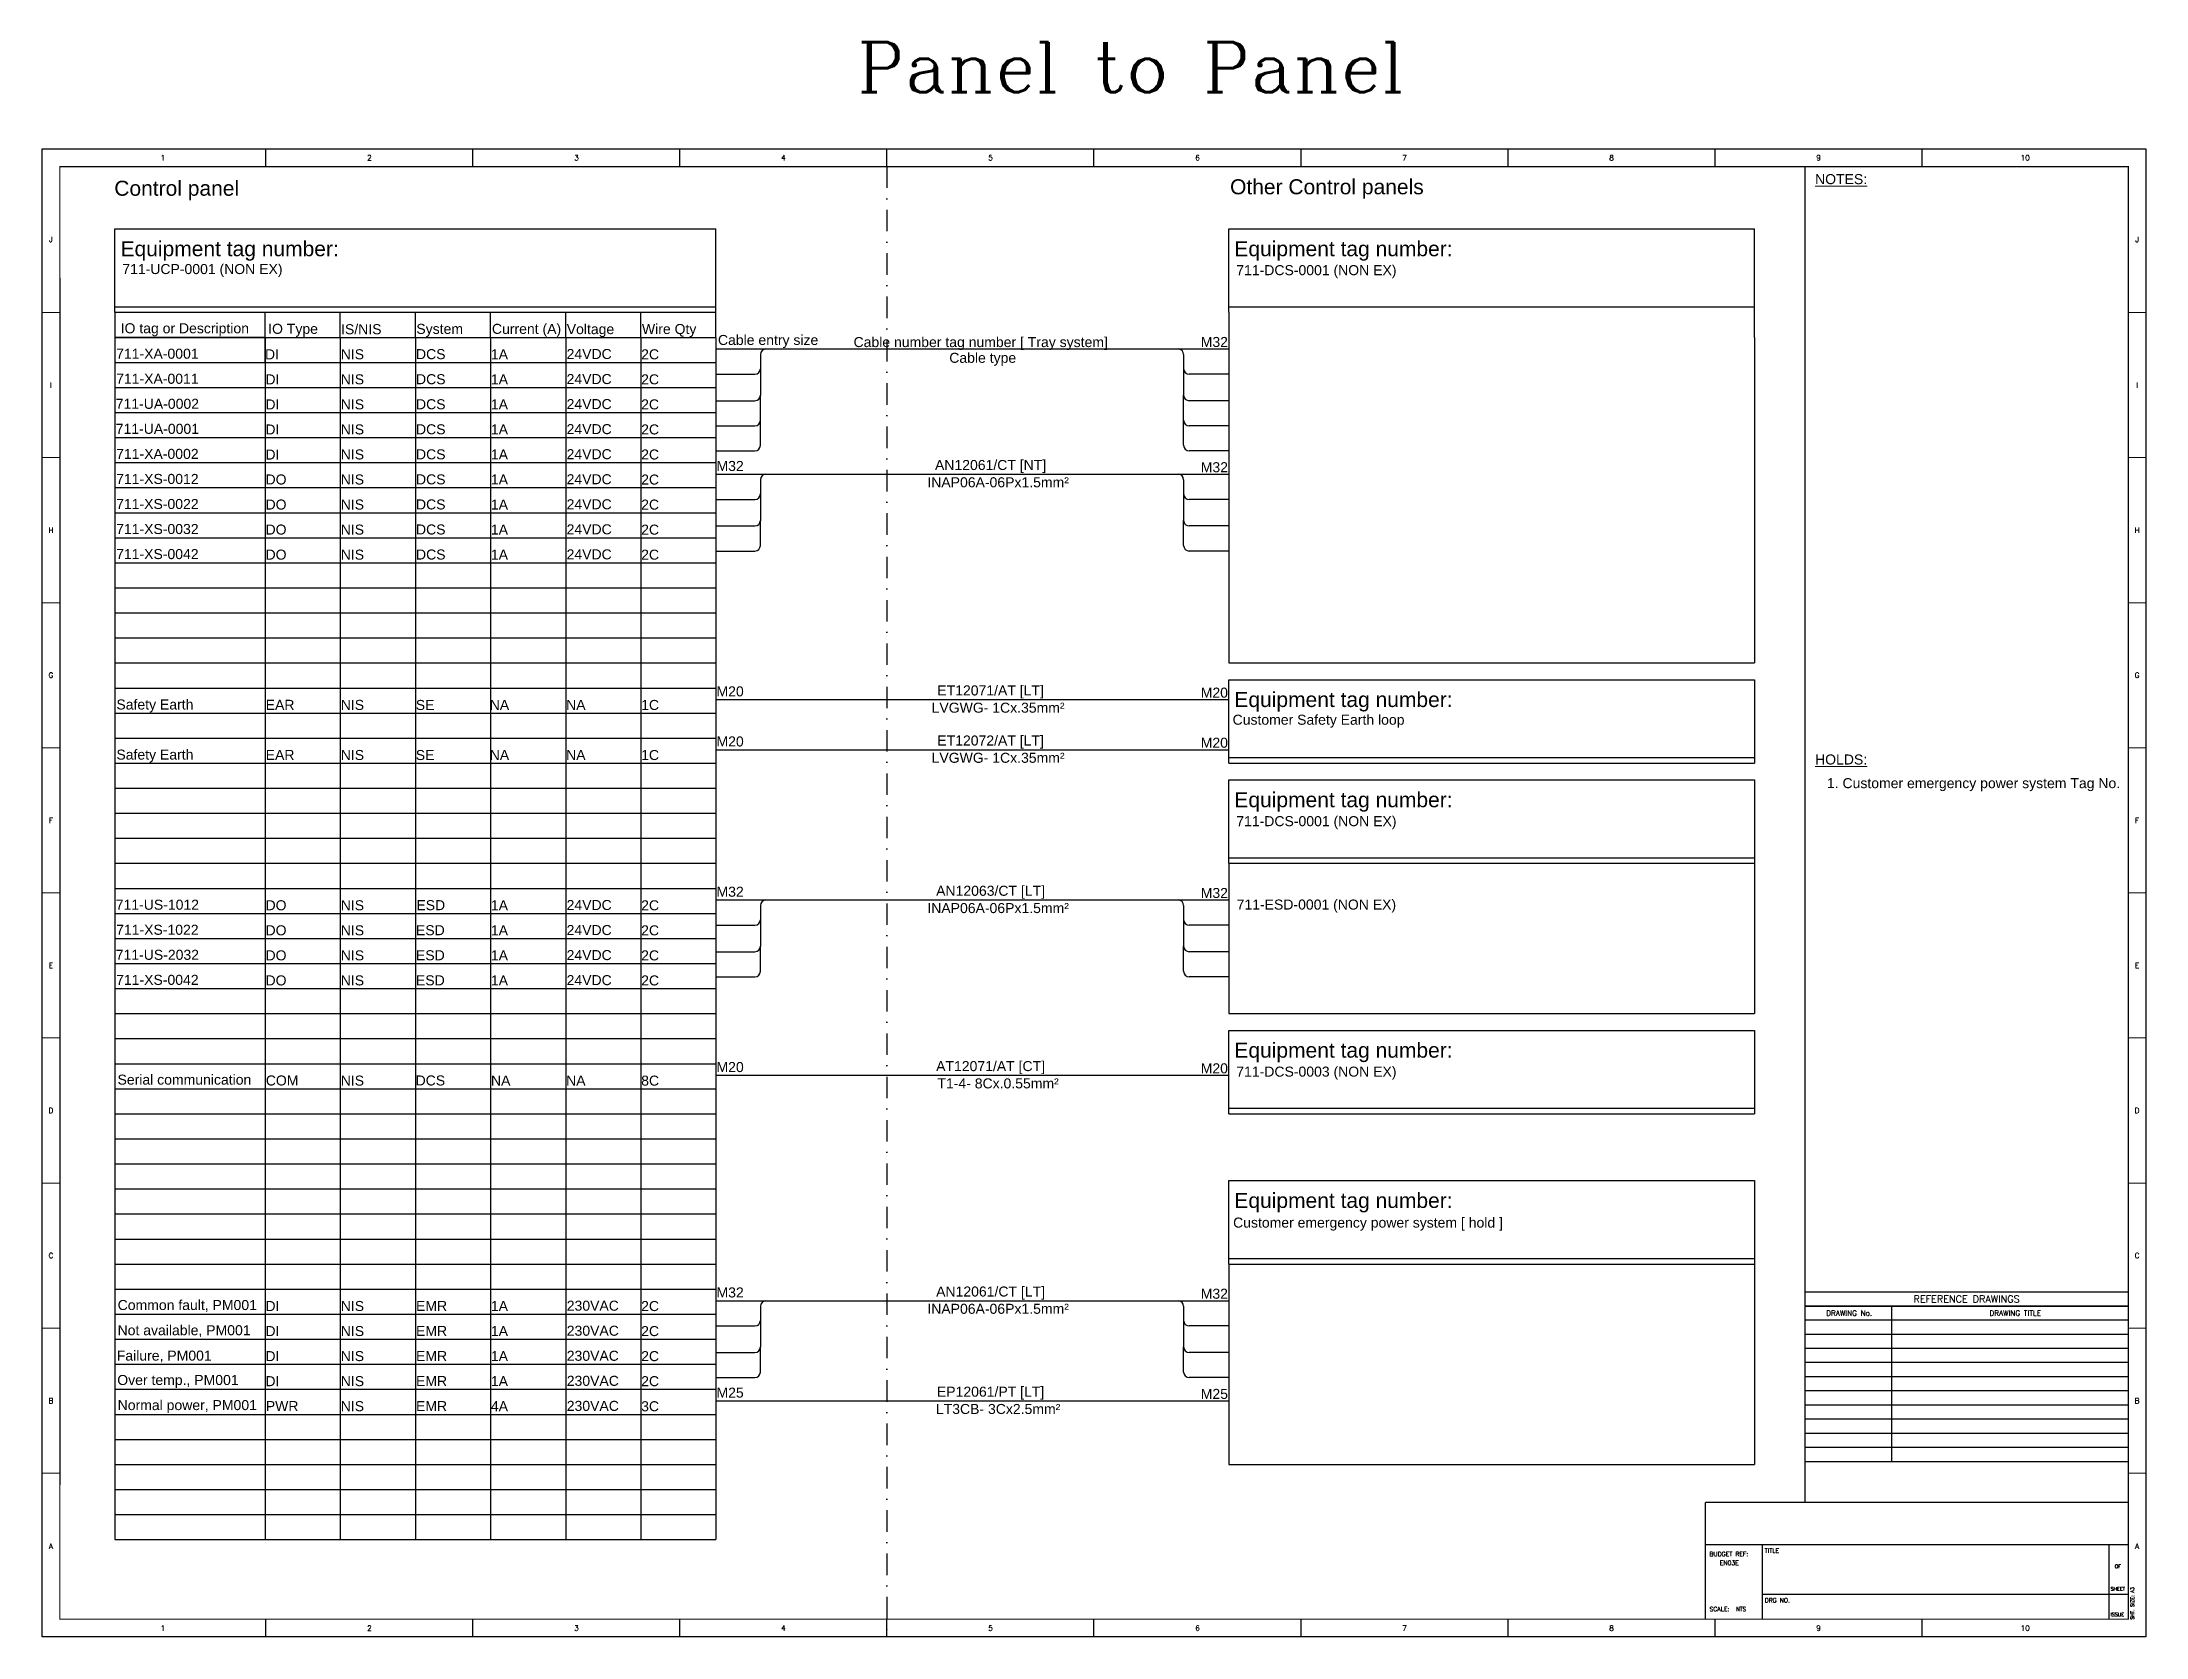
# Model space of a CAD drawing. Header units: millimetres. Extents: x 1546 to 3944, y 8323 to 8646.
# Drawn here: x 3523.7 to 3943.7, y 8323 to 8641.4 of the extents above; entities that cross this region are included whole.
import ezdxf
from ezdxf.enums import TextEntityAlignment as Align

# ---------------------------------------------------------------- set-up
doc = ezdxf.new("R2010")
doc.units = ezdxf.units.MM
doc.linetypes.add('DGN Style 4', pattern=[8.553394, 4.276697, -2.138348, 0, -2.138348])
for name, color, linetype in [('BORDER', 131, 'Continuous'), ('CABLE', 1, 'Continuous'), ('LOCATION', 4, 'Continuous')]:
    doc.layers.add(name, color=color, linetype=linetype)
doc.layers.add('Text', color=7, linetype='Continuous', lineweight=13)
doc.styles.add('Arial', font='arial.ttf', dxfattribs={"width": 0.9, "height": 225})
doc.styles.add('ROMANC', font='romanc.shx')
doc.styles.add('ROMANS', font='romans.shx', dxfattribs={"height": 3})

msp = doc.modelspace()

# ---------------------------------------------------------------- texts
at = {"linetype": 'ByBlock', "lineweight": -2, "style": 'ROMANS'}
for s, p in [('1', (3547.82, 8618.28)), ('2', (3589.06, 8618.28)), ('3', (3630.39, 8618.28)), ('4', (3671.72, 8618.28)), ('5', (3713.05, 8618.28)), ('6', (3754.38, 8618.28)), ('7', (3795.71, 8618.28)), ('8', (3837.04, 8618.28)), ('9', (3878.36, 8618.28)), ('10', (3919.6, 8618.28)), ('J', (3525.48, 8601.94)), ('J', (3941.95, 8601.94)), ('I', (3525.48, 8572.89)), ('I', (3941.95, 8572.89)), ('H', (3525.48, 8543.92)), ('H', (3941.95, 8543.92)), ('G', (3525.48, 8514.96)), ('G', (3941.95, 8514.96)), ('F', (3525.48, 8485.99)), ('F', (3941.95, 8485.99)), ('E', (3525.48, 8457.03)), ('E', (3941.95, 8457.03)), ('D', (3525.48, 8428.06)), ('D', (3941.95, 8428.06)), ('C', (3525.48, 8399.1)), ('C', (3941.95, 8399.1)), ('B', (3525.48, 8370.13)), ('B', (3941.95, 8370.13)), ('A', (3525.48, 8341.08)), ('A', (3941.95, 8341.08)), ('1', (3547.82, 8324.74)), ('2', (3589.06, 8324.74)), ('3', (3630.39, 8324.74)), ('4', (3671.72, 8324.74)), ('5', (3713.05, 8324.74)), ('6', (3754.38, 8324.74)), ('7', (3795.71, 8324.74)), ('8', (3837.04, 8324.74)), ('9', (3878.36, 8324.74)), ('10', (3919.6, 8324.74))]:
    msp.add_text(s, height=1.06, dxfattribs=at).set_placement(p, align=Align.MIDDLE_CENTER)
at = {"layer": 'BORDER', "color": 7, "ltscale": 0.25, "style": 'ROMANC'}
msp.add_text('Panel to Panel', height=10, dxfattribs=at).set_placement((3686.5, 8641.36), align=Align.TOP_LEFT)
at = {"layer": 'BORDER'}
for s, height, style, p in [('DRAWING No.', 1.0597, 'ROMANS', (3884.48, 8387.62)), ('REFERENCE DRAWINGS', 1.413, 'ROMANC', (3907.91, 8390.44)), ('DRAWING TITLE', 1.0597, 'ROMANS', (3917.63, 8387.62))]:
    msp.add_text(s, height=height, dxfattribs=dict(at, style=style)).set_placement(p, align=Align.MIDDLE)
for s, height, style, p in [('BUDGET REF:', 0.8831, 'ROMANC', (3856.59, 8339.08)), ('EN03E', 0.883, 'ROMANC', (3858.65, 8337.33)), ('TITLE', 0.883, 'ROMANC', (3867.6, 8339.76)), ('SCALE:', 0.883, 'ROMANC', (3856.59, 8328.09)), ('DRG NO.', 0.883, 'ROMANC', (3867.6, 8329.84)), ('ISSUE', 0.706, 'ROMANS', (3936.65, 8327.09))]:
    msp.add_text(s, height=height, dxfattribs=dict(at, style=style)).set_placement(p)
at = {"layer": 'BORDER', "style": 'ROMANS'}
for s, p in [('OF', (3938.11, 8336.71)), ('SHEET', (3938.11, 8332.21))]:
    msp.add_text(s, height=0.706, dxfattribs=at).set_placement(p, align=Align.CENTER)
msp.add_text('SHT. SIZE: A3', height=0.7065, rotation=90, dxfattribs=at).set_placement((3940.64, 8326.41), align=Align.TOP_LEFT)
at = {"layer": 'BORDER', "ltscale": 0.25, "style": 'ROMANC', "width": 0.9}
msp.add_text('NTS', height=0.883, dxfattribs=at).set_placement((3861.89, 8328.09))
at = {"layer": 'CABLE', "color": 3, "style": 'Arial'}
for s, p in [('Cable entry size', (3668.66, 8581.89)), ('Cable number tag number [ Tray system]', (3711.1, 8581.47)), ('M32', (3757.74, 8581.49)), ('M32', (3661.07, 8556.74)), ('AN12061/CT [NT]', (3713.07, 8556.93)), ('M32', (3757.74, 8556.49)), ('M20', (3661.07, 8511.74)), ('ET12071/AT [LT]', (3713.07, 8511.93)), ('M20', (3757.74, 8511.49)), ('M20', (3661.07, 8501.74)), ('ET12072/AT [LT]', (3713.07, 8501.93)), ('M20', (3757.74, 8501.49)), ('M32', (3661.07, 8471.74)), ('AN12063/CT [LT]', (3713.07, 8471.93)), ('M32', (3757.74, 8471.49)), ('AT12071/AT [CT]', (3713.07, 8436.93)), ('M20', (3661.07, 8436.74)), ('M20', (3757.74, 8436.49)), ('M32', (3661.07, 8391.74)), ('AN12061/CT [LT]', (3713.07, 8391.93)), ('M32', (3757.74, 8391.49)), ('M25', (3661.07, 8371.74)), ('EP12061/PT [LT]', (3713.07, 8371.93)), ('M25', (3757.74, 8371.49))]:
    msp.add_text(s, height=2, dxfattribs=at).set_placement(p, align=Align.MIDDLE_CENTER)
at = {"layer": 'CABLE', "color": 2, "style": 'Arial'}
for s, p in [('Cable type', (3711.5, 8577.33)), ('INAP06A-06Px1.5mm²', (3714.57, 8552.48)), ('LVGWG- 1Cx.35mm²', (3714.57, 8507.48)), ('LVGWG- 1Cx.35mm²', (3714.57, 8497.48)), ('INAP06A-06Px1.5mm²', (3714.57, 8467.48)), ('T1-4- 8Cx.0.55mm²', (3714.57, 8432.48)), ('INAP06A-06Px1.5mm²', (3714.57, 8387.48)), ('LT3CB- 3Cx2.5mm²', (3714.57, 8367.48))]:
    msp.add_text(s, height=2, dxfattribs=at).set_placement(p, align=Align.CENTER)
at = {"layer": 'Text', "color": 7, "linetype": 'Continuous', "lineweight": 13, "style": 'Arial'}
for s, p in [('%%UNOTES:', (3877.66, 8613)), ('%%UHOLDS:', (3877.66, 8497.14))]:
    msp.add_text(s, height=2, dxfattribs=at).set_placement(p)
at = {"layer": 'Text', "style": 'Arial'}
for s, height, p in [('Control panel', 3, (3550.59, 8611.81)), ('Other Control panels', 3, (3780.21, 8612.1)), ('Equipment tag number:', 3, (3561.16, 8599.74)), ('Equipment tag number:', 3, (3783.52, 8599.74)), ('711-UCP-0001 (NON EX)', 2, (3555.72, 8595.8)), ('711-DCS-0001 (NON EX)', 2, (3778.11, 8595.58)), ('IO tag or Description', 2, (3552.21, 8583.98)), ('IO Type', 2, (3573.82, 8583.83)), ('IS/NIS', 2, (3587.44, 8584.08)), ('System', 2, (3603.09, 8583.82)), ('Current (A)', 2, (3620.43, 8583.86)), ('Voltage ', 2, (3633.58, 8583.81)), ('Wire Qty', 2, (3648.9, 8583.83)), ('711-XA-0001', 2, (3546.73, 8579.15)), ('DI', 2, (3569.62, 8579.02)), ('NIS', 2, (3585.67, 8579.04)), ('DCS', 2, (3601.31, 8579.06)), ('1A', 2, (3615.02, 8579.04)), ('24VDC', 2, (3632.93, 8579.09)), ('2C', 2, (3645.1, 8579.03)), ('711-XA-0011', 2, (3546.73, 8574.15)), ('DI', 2, (3569.7, 8574.02)), ('NIS', 2, (3585.67, 8574.04)), ('DCS', 2, (3601.31, 8574.06)), ('1A', 2, (3615.02, 8574.04)), ('24VDC', 2, (3632.93, 8574.09)), ('2C', 2, (3645.1, 8574.03)), ('711-UA-0002', 2, (3546.73, 8569.15)), ('DI', 2, (3569.7, 8569.02)), ('NIS', 2, (3585.67, 8569.04)), ('DCS', 2, (3601.31, 8569.06)), ('1A', 2, (3615.02, 8569.04)), ('24VDC', 2, (3632.93, 8569.09)), ('2C', 2, (3645.1, 8569.03)), ('711-UA-0001', 2, (3546.73, 8564.15)), ('DI', 2, (3569.7, 8564.02)), ('NIS', 2, (3585.67, 8564.04)), ('DCS', 2, (3601.31, 8564.06)), ('1A', 2, (3615.02, 8564.04)), ('24VDC', 2, (3632.93, 8564.09)), ('2C', 2, (3645.1, 8564.03)), ('711-XA-0002', 2, (3546.73, 8559.15)), ('DI', 2, (3569.7, 8559.02)), ('NIS', 2, (3585.67, 8559.04)), ('DCS', 2, (3601.31, 8559.06)), ('1A', 2, (3615.02, 8559.04)), ('24VDC', 2, (3632.93, 8559.09)), ('2C', 2, (3645.1, 8559.03)), ('711-XS-0012', 2, (3546.73, 8554.15)), ('DO', 2, (3570.42, 8554.04)), ('NIS', 2, (3585.67, 8554.04)), ('DCS', 2, (3601.31, 8554.06)), ('1A', 2, (3615.02, 8554.04)), ('24VDC', 2, (3632.93, 8554.09)), ('2C', 2, (3645.1, 8554.03)), ('711-XS-0022', 2, (3546.73, 8549.15)), ('DO', 2, (3570.42, 8549.04)), ('NIS', 2, (3585.67, 8549.04)), ('DCS', 2, (3601.31, 8549.06)), ('1A', 2, (3615.02, 8549.04)), ('24VDC', 2, (3632.93, 8549.09)), ('2C', 2, (3645.1, 8549.03)), ('711-XS-0032', 2, (3546.73, 8544.15)), ('DO', 2, (3570.42, 8544.04)), ('NIS', 2, (3585.67, 8544.04)), ('DCS', 2, (3601.31, 8544.06)), ('1A', 2, (3615.02, 8544.04)), ('24VDC', 2, (3632.93, 8544.09)), ('2C', 2, (3645.1, 8544.03)), ('711-XS-0042', 2, (3546.73, 8539.15)), ('DO', 2, (3570.42, 8539.04)), ('NIS', 2, (3585.67, 8539.04)), ('DCS', 2, (3601.31, 8539.06)), ('1A', 2, (3615.02, 8539.04)), ('24VDC', 2, (3632.93, 8539.09)), ('2C', 2, (3645.1, 8539.03)), ('Safety Earth', 2, (3546.24, 8508.87)), ('EAR', 2, (3571.23, 8509.05)), ('NIS', 2, (3585.67, 8509.04)), ('SE', 2, (3600.18, 8509.03)), ('NA', 2, (3615.02, 8509.04)), ('NA', 2, (3630.27, 8509.04)), ('1C', 2, (3645.1, 8509.03)), ('Equipment tag number:', 3, (3783.52, 8509.74)), ('Customer Safety Earth loop', 2, (3778.54, 8505.83)), ('Safety Earth', 2, (3546.24, 8498.87)), ('EAR', 2, (3571.23, 8499.05)), ('NIS', 2, (3585.67, 8499.04)), ('SE', 2, (3600.18, 8499.03)), ('NA', 2, (3615.02, 8499.04)), ('NA', 2, (3630.27, 8499.04)), ('1C', 2, (3645.1, 8499.03)), ('1. Customer emergency power system Tag No.', 2, (3909.3, 8493.13)), ('Equipment tag number:', 3, (3783.52, 8489.74)), ('711-DCS-0001 (NON EX)', 2, (3778.11, 8485.58)), ('711-US-1012', 2, (3546.73, 8469.15)), ('DO', 2, (3570.42, 8469.04)), ('NIS', 2, (3585.67, 8469.04)), ('ESD', 2, (3601.31, 8469.06)), ('1A', 2, (3615.02, 8469.04)), ('24VDC', 2, (3632.93, 8469.09)), ('2C', 2, (3645.1, 8469.03)), ('711-ESD-0001 (NON EX)', 2, (3778.11, 8468.93)), ('711-XS-1022', 2, (3546.73, 8464.15)), ('DO', 2, (3570.42, 8464.04)), ('NIS', 2, (3585.67, 8464.04)), ('ESD', 2, (3601.23, 8464.06)), ('1A', 2, (3615.02, 8464.04)), ('24VDC', 2, (3632.93, 8464.09)), ('2C', 2, (3645.1, 8464.03)), ('711-US-2032', 2, (3546.73, 8459.15)), ('DO', 2, (3570.42, 8459.04)), ('NIS', 2, (3585.67, 8459.04)), ('ESD', 2, (3601.23, 8459.06)), ('1A', 2, (3615.02, 8459.04)), ('24VDC', 2, (3632.93, 8459.09)), ('2C', 2, (3645.1, 8459.03)), ('711-XS-0042', 2, (3546.73, 8454.15)), ('DO', 2, (3570.42, 8454.04)), ('NIS', 2, (3585.67, 8454.04)), ('ESD', 2, (3601.23, 8454.06)), ('1A', 2, (3615.02, 8454.04)), ('24VDC', 2, (3632.93, 8454.09)), ('2C', 2, (3645.1, 8454.03)), ('Equipment tag number:', 3, (3783.52, 8439.74)), ('Serial communication', 2, (3552.13, 8434.27)), ('COM', 2, (3571.64, 8434.06)), ('NIS', 2, (3585.67, 8434.04)), ('DCS', 2, (3601.23, 8434.06)), ('NA', 2, (3615.27, 8434.04)), ('NA', 2, (3630.27, 8434.04)), ('8C', 2, (3645.1, 8434.03)), ('711-DCS-0003 (NON EX)', 2, (3778.11, 8435.58)), ('Equipment tag number:', 3, (3783.52, 8409.74)), ('Customer emergency power system [ hold ]', 2, (3788.42, 8405.44)), ('Common fault, PM001', 2, (3552.7, 8389.1)), ('DI', 2, (3569.7, 8389.03)), ('NIS', 2, (3585.67, 8389.04)), ('EMR', 2, (3601.47, 8389.06)), ('1A', 2, (3615.02, 8389.04)), ('230VAC', 2, (3633.66, 8389.1)), ('2C', 2, (3645.1, 8389.03)), ('Not available, PM001', 2, (3552.06, 8384.07)), ('DI', 2, (3569.7, 8384.03)), ('NIS', 2, (3585.67, 8384.04)), ('EMR', 2, (3601.47, 8384.06)), ('1A', 2, (3615.02, 8384.04)), ('230VAC', 2, (3633.66, 8384.1)), ('2C', 2, (3645.1, 8384.03)), ('Failure, PM001', 2, (3548.1, 8379)), ('DI', 2, (3569.7, 8379.03)), ('NIS', 2, (3585.67, 8379.04)), ('EMR', 2, (3601.47, 8379.06)), ('1A', 2, (3615.02, 8379.04)), ('230VAC', 2, (3633.66, 8379.1)), ('2C', 2, (3645.1, 8379.03)), ('Over temp., PM001', 2, (3550.84, 8373.98)), ('DI', 2, (3569.7, 8374.03)), ('NIS', 2, (3585.67, 8374.04)), ('EMR', 2, (3601.47, 8374.06)), ('1A', 2, (3615.02, 8374.04)), ('230VAC', 2, (3633.66, 8374.1)), ('2C', 2, (3645.1, 8374.03)), ('Normal power, PM001', 2, (3552.7, 8369.01)), ('PWR', 2, (3571.64, 8369.06)), ('NIS', 2, (3585.67, 8369.04)), ('EMR', 2, (3601.47, 8369.06)), ('4A', 2, (3615.02, 8369.04)), ('230VAC', 2, (3633.66, 8369.1)), ('3C', 2, (3645.1, 8369.03))]:
    msp.add_text(s, height=height, dxfattribs=at).set_placement(p, align=Align.MIDDLE)

# ---------------------------------------------------------------- linework, layer by layer
for p, q in [((3568.4, 8616.51), (3568.4, 8620.05)), ((3609.73, 8616.51), (3609.73, 8620.05)), ((3651.06, 8616.51), (3651.06, 8620.05)), ((3692.38, 8616.51), (3692.38, 8620.05)), ((3733.71, 8616.51), (3733.71, 8620.05)), ((3775.04, 8616.51), (3775.04, 8620.05)), ((3816.37, 8616.51), (3816.37, 8620.05)), ((3857.7, 8616.51), (3857.7, 8620.05)), ((3899.03, 8616.51), (3899.03, 8620.05)), ((3568.4, 8322.97), (3568.4, 8326.51)), ((3609.73, 8322.97), (3609.73, 8326.51)), ((3651.06, 8322.97), (3651.06, 8326.51)), ((3692.38, 8322.97), (3692.38, 8326.51)), ((3733.71, 8322.97), (3733.71, 8326.51)), ((3775.04, 8322.97), (3775.04, 8326.51)), ((3816.37, 8322.97), (3816.37, 8326.51)), ((3857.7, 8322.97), (3857.7, 8326.51)), ((3899.03, 8322.97), (3899.03, 8326.51))]:
    msp.add_line(p, q)
at = {"linetype": 'ByBlock', "lineweight": 5}
for p, q in [((3523.71, 8587.37), (3527.25, 8587.37)), ((3940.18, 8587.37), (3943.71, 8587.37)), ((3523.71, 8558.41), (3527.25, 8558.41)), ((3940.18, 8558.41), (3943.71, 8558.41)), ((3523.71, 8529.44), (3527.25, 8529.44)), ((3940.18, 8529.44), (3943.71, 8529.44)), ((3523.71, 8500.48), (3527.25, 8500.48)), ((3940.18, 8500.48), (3943.71, 8500.48)), ((3523.71, 8471.51), (3527.25, 8471.51)), ((3940.18, 8471.51), (3943.71, 8471.51)), ((3523.71, 8442.54), (3527.25, 8442.54)), ((3940.18, 8442.54), (3943.71, 8442.54)), ((3523.71, 8413.58), (3527.25, 8413.58)), ((3940.18, 8413.58), (3943.71, 8413.58)), ((3523.71, 8384.61), (3527.25, 8384.61)), ((3940.18, 8384.61), (3943.71, 8384.61)), ((3523.71, 8355.65), (3527.25, 8355.65)), ((3940.18, 8355.65), (3943.71, 8355.65))]:
    msp.add_line(p, q, dxfattribs=at)
at = {"layer": 'BORDER', "linetype": 'DGN Style 4'}
msp.add_line((3692.38, 8616.51), (3692.38, 8322.97), dxfattribs=at)
at = {"layer": 'BORDER'}
for p, q in [((3538.25, 8587.41), (3538.25, 8604.06)), ((3538.25, 8604.06), (3658.25, 8604.06)), ((3658.25, 8582.41), (3658.25, 8604.06)), ((3760.6, 8604.06), (3865.6, 8604.06)), ((3760.6, 8587.41), (3760.6, 8604.06)), ((3865.6, 8587.41), (3865.6, 8604.06)), ((3527.25, 8594.26), (3527.25, 8353.35)), ((3875.65, 8594.26), (3875.65, 8353.35)), ((3538.25, 8588.51), (3658.25, 8588.51)), ((3538.25, 8587.41), (3553.25, 8587.41)), ((3538.25, 8587.41), (3538.25, 8577.41)), ((3538.25, 8587.41), (3538.25, 8582.41)), ((3568.25, 8582.41), (3568.25, 8587.41)), ((3583.25, 8582.41), (3583.25, 8587.41)), ((3598.25, 8582.41), (3598.25, 8587.41)), ((3613.25, 8582.41), (3613.25, 8587.41)), ((3613.25, 8582.41), (3613.25, 8587.41)), ((3613.25, 8587.41), (3643.25, 8587.41)), ((3628.25, 8582.41), (3628.25, 8587.41)), ((3643.25, 8582.41), (3643.25, 8587.41)), ((3643.25, 8587.41), (3658.25, 8587.41)), ((3760.6, 8587.41), (3760.6, 8577.41)), ((3760.6, 8587.41), (3760.6, 8582.41)), ((3835.6, 8588.51), (3865.6, 8588.51)), ((3865.6, 8582.41), (3865.6, 8587.41)), ((3538.25, 8582.41), (3553.25, 8582.41)), ((3568.25, 8582.41), (3538.25, 8582.41)), ((3538.25, 8582.41), (3538.25, 8577.41)), ((3553.25, 8582.41), (3568.25, 8582.41)), ((3568.25, 8582.41), (3583.25, 8582.41)), ((3568.25, 8582.41), (3568.25, 8342.41)), ((3568.25, 8577.41), (3568.25, 8582.41)), ((3583.25, 8582.41), (3598.25, 8582.41)), ((3583.25, 8582.41), (3583.25, 8342.41)), ((3598.25, 8582.41), (3613.25, 8582.41)), ((3598.25, 8582.41), (3598.25, 8342.41)), ((3613.25, 8582.41), (3613.25, 8342.41)), ((3613.25, 8582.41), (3613.25, 8342.41)), ((3613.25, 8582.41), (3643.25, 8582.41)), ((3628.25, 8582.41), (3628.25, 8342.41)), ((3643.25, 8582.41), (3643.25, 8342.41)), ((3643.25, 8582.41), (3658.25, 8582.41)), ((3658.25, 8582.41), (3658.25, 8342.41)), ((3760.6, 8582.41), (3760.6, 8577.41)), ((3865.6, 8582.41), (3865.6, 8517.41)), ((3538.25, 8577.41), (3553.25, 8577.41)), ((3538.25, 8577.41), (3568.25, 8577.41)), ((3538.25, 8577.41), (3538.25, 8342.41)), ((3553.25, 8577.41), (3613.25, 8577.41)), ((3613.25, 8577.41), (3643.25, 8577.41)), ((3643.25, 8577.41), (3658.25, 8577.41)), ((3760.6, 8577.41), (3760.6, 8517.41)), ((3538.25, 8572.41), (3553.25, 8572.41)), ((3553.25, 8572.41), (3613.25, 8572.41)), ((3613.25, 8572.41), (3643.25, 8572.41)), ((3643.25, 8572.41), (3658.25, 8572.41)), ((3538.25, 8567.41), (3553.25, 8567.41)), ((3553.25, 8567.41), (3613.25, 8567.41)), ((3613.25, 8567.41), (3643.25, 8567.41)), ((3613.25, 8567.41), (3643.25, 8567.41)), ((3643.25, 8567.41), (3658.25, 8567.41)), ((3538.25, 8562.41), (3553.25, 8562.41)), ((3553.25, 8562.41), (3613.25, 8562.41)), ((3613.25, 8562.41), (3643.25, 8562.41)), ((3643.25, 8562.41), (3658.25, 8562.41)), ((3538.25, 8557.41), (3553.25, 8557.41)), ((3553.25, 8557.41), (3613.25, 8557.41)), ((3613.25, 8557.41), (3643.25, 8557.41)), ((3643.25, 8557.41), (3658.25, 8557.41)), ((3538.25, 8552.41), (3553.25, 8552.41)), ((3553.25, 8552.41), (3613.25, 8552.41)), ((3613.25, 8552.41), (3643.25, 8552.41)), ((3643.25, 8552.41), (3658.25, 8552.41)), ((3538.25, 8547.41), (3553.25, 8547.41)), ((3553.25, 8547.41), (3613.25, 8547.41)), ((3613.25, 8547.41), (3643.25, 8547.41)), ((3643.25, 8547.41), (3658.25, 8547.41)), ((3538.25, 8542.41), (3553.25, 8542.41)), ((3553.25, 8542.41), (3613.25, 8542.41)), ((3613.25, 8542.41), (3643.25, 8542.41)), ((3643.25, 8542.41), (3658.25, 8542.41)), ((3643.25, 8542.41), (3658.25, 8542.41)), ((3538.25, 8537.41), (3553.25, 8537.41)), ((3553.25, 8537.41), (3613.25, 8537.41)), ((3613.25, 8537.41), (3643.25, 8537.41)), ((3643.25, 8537.41), (3658.25, 8537.41)), ((3538.25, 8532.41), (3553.25, 8532.41)), ((3553.25, 8532.41), (3613.25, 8532.41)), ((3613.25, 8532.41), (3643.25, 8532.41)), ((3643.25, 8532.41), (3658.25, 8532.41)), ((3538.25, 8527.41), (3553.25, 8527.41)), ((3553.25, 8527.41), (3613.25, 8527.41)), ((3613.25, 8527.41), (3643.25, 8527.41)), ((3643.25, 8527.41), (3658.25, 8527.41)), ((3538.25, 8522.41), (3553.25, 8522.41)), ((3553.25, 8522.41), (3613.25, 8522.41)), ((3613.25, 8522.41), (3643.25, 8522.41)), ((3643.25, 8522.41), (3658.25, 8522.41)), ((3538.25, 8517.41), (3553.25, 8517.41)), ((3553.25, 8517.41), (3613.25, 8517.41)), ((3613.25, 8517.41), (3643.25, 8517.41)), ((3643.25, 8517.41), (3658.25, 8517.41)), ((3760.6, 8517.41), (3775.6, 8517.41)), ((3760.6, 8514.06), (3865.6, 8514.06)), ((3760.6, 8497.41), (3760.6, 8514.06)), ((3775.6, 8517.41), (3835.6, 8517.41)), ((3775.6, 8517.41), (3835.6, 8517.41)), ((3835.6, 8517.41), (3865.6, 8517.41)), ((3865.6, 8514.06), (3865.6, 8497.41)), ((3538.25, 8512.41), (3553.25, 8512.41)), ((3553.25, 8512.41), (3613.25, 8512.41)), ((3613.25, 8512.41), (3643.25, 8512.41)), ((3643.25, 8512.41), (3658.25, 8512.41)), ((3538.25, 8507.41), (3553.25, 8507.41)), ((3553.25, 8507.41), (3613.25, 8507.41)), ((3613.25, 8507.41), (3643.25, 8507.41)), ((3643.25, 8507.41), (3658.25, 8507.41)), ((3538.25, 8502.41), (3553.25, 8502.41)), ((3553.25, 8502.41), (3613.25, 8502.41)), ((3613.25, 8502.41), (3643.25, 8502.41)), ((3643.25, 8502.41), (3658.25, 8502.41)), ((3538.25, 8497.41), (3553.25, 8497.41)), ((3553.25, 8497.41), (3613.25, 8497.41)), ((3613.25, 8497.41), (3643.25, 8497.41)), ((3643.25, 8497.41), (3658.25, 8497.41)), ((3760.6, 8497.41), (3775.6, 8497.41)), ((3835.6, 8498.51), (3865.6, 8498.51)), ((3835.6, 8497.41), (3865.6, 8497.41)), ((3538.25, 8492.41), (3553.25, 8492.41)), ((3553.25, 8492.41), (3613.25, 8492.41)), ((3613.25, 8492.41), (3643.25, 8492.41)), ((3643.25, 8492.41), (3658.25, 8492.41)), ((3760.6, 8494.06), (3865.6, 8494.06)), ((3760.6, 8477.41), (3760.6, 8494.06)), ((3865.6, 8494.06), (3865.6, 8447.41)), ((3538.25, 8487.41), (3553.25, 8487.41)), ((3553.25, 8487.41), (3613.25, 8487.41)), ((3613.25, 8487.41), (3643.25, 8487.41)), ((3643.25, 8487.41), (3658.25, 8487.41)), ((3538.25, 8482.41), (3553.25, 8482.41)), ((3553.25, 8482.41), (3613.25, 8482.41)), ((3613.25, 8482.41), (3643.25, 8482.41)), ((3643.25, 8482.41), (3658.25, 8482.41)), ((3538.25, 8477.41), (3553.25, 8477.41)), ((3553.25, 8477.41), (3613.25, 8477.41)), ((3613.25, 8477.41), (3643.25, 8477.41)), ((3643.25, 8477.41), (3658.25, 8477.41)), ((3760.6, 8477.41), (3775.6, 8477.41)), ((3760.6, 8477.41), (3760.6, 8467.41)), ((3760.6, 8477.41), (3760.6, 8472.41)), ((3835.6, 8478.51), (3865.6, 8478.51)), ((3835.6, 8477.41), (3865.6, 8477.41)), ((3538.25, 8472.41), (3553.25, 8472.41)), ((3553.25, 8472.41), (3613.25, 8472.41)), ((3613.25, 8472.41), (3643.25, 8472.41)), ((3643.25, 8472.41), (3658.25, 8472.41)), ((3760.6, 8472.41), (3760.6, 8467.41)), ((3538.25, 8467.41), (3553.25, 8467.41)), ((3553.25, 8467.41), (3613.25, 8467.41)), ((3613.25, 8467.41), (3643.25, 8467.41)), ((3643.25, 8467.41), (3658.25, 8467.41)), ((3760.6, 8467.41), (3760.6, 8447.41)), ((3538.25, 8462.41), (3553.25, 8462.41)), ((3553.25, 8462.41), (3613.25, 8462.41)), ((3613.25, 8462.41), (3643.25, 8462.41)), ((3643.25, 8462.41), (3658.25, 8462.41)), ((3538.25, 8457.41), (3553.25, 8457.41)), ((3553.25, 8457.41), (3613.25, 8457.41)), ((3613.25, 8457.41), (3643.25, 8457.41)), ((3643.25, 8457.41), (3658.25, 8457.41)), ((3538.25, 8452.41), (3553.25, 8452.41)), ((3538.25, 8452.41), (3553.25, 8452.41)), ((3553.25, 8452.41), (3613.25, 8452.41)), ((3553.25, 8452.41), (3613.25, 8452.41)), ((3613.25, 8452.41), (3643.25, 8452.41)), ((3643.25, 8452.41), (3658.25, 8452.41)), ((3538.25, 8447.41), (3553.25, 8447.41)), ((3553.25, 8447.41), (3613.25, 8447.41)), ((3613.25, 8447.41), (3643.25, 8447.41)), ((3643.25, 8447.41), (3658.25, 8447.41)), ((3760.6, 8447.41), (3865.6, 8447.41)), ((3538.25, 8442.41), (3553.25, 8442.41)), ((3553.25, 8442.41), (3613.25, 8442.41)), ((3613.25, 8442.41), (3643.25, 8442.41)), ((3643.25, 8442.41), (3658.25, 8442.41)), ((3760.6, 8444.06), (3865.6, 8444.06)), ((3760.6, 8427.41), (3760.6, 8444.06)), ((3865.6, 8444.06), (3865.6, 8427.41)), ((3538.25, 8437.41), (3553.25, 8437.41)), ((3553.25, 8437.41), (3613.25, 8437.41)), ((3613.25, 8437.41), (3643.25, 8437.41)), ((3643.25, 8437.41), (3658.25, 8437.41)), ((3538.25, 8432.41), (3553.25, 8432.41)), ((3553.25, 8432.41), (3613.25, 8432.41)), ((3613.25, 8432.41), (3643.25, 8432.41)), ((3643.25, 8432.41), (3658.25, 8432.41)), ((3538.25, 8427.41), (3553.25, 8427.41)), ((3553.25, 8427.41), (3613.25, 8427.41)), ((3613.25, 8427.41), (3643.25, 8427.41)), ((3643.25, 8427.41), (3658.25, 8427.41)), ((3760.6, 8427.41), (3865.6, 8427.41)), ((3835.6, 8428.51), (3865.6, 8428.51)), ((3538.25, 8422.41), (3553.25, 8422.41)), ((3553.25, 8422.41), (3613.25, 8422.41)), ((3613.25, 8422.41), (3643.25, 8422.41)), ((3643.25, 8422.41), (3658.25, 8422.41)), ((3538.25, 8417.41), (3553.25, 8417.41)), ((3553.25, 8417.41), (3613.25, 8417.41)), ((3613.25, 8417.41), (3643.25, 8417.41)), ((3643.25, 8417.41), (3658.25, 8417.41)), ((3760.6, 8414.06), (3865.6, 8414.06)), ((3760.6, 8397.41), (3760.6, 8414.06)), ((3865.6, 8414.06), (3865.6, 8367.41)), ((3538.25, 8412.41), (3553.25, 8412.41)), ((3553.25, 8412.41), (3613.25, 8412.41)), ((3613.25, 8412.41), (3643.25, 8412.41)), ((3643.25, 8412.41), (3658.25, 8412.41)), ((3538.25, 8407.41), (3553.25, 8407.41)), ((3553.25, 8407.41), (3613.25, 8407.41)), ((3613.25, 8407.41), (3643.25, 8407.41)), ((3643.25, 8407.41), (3658.25, 8407.41)), ((3538.25, 8402.41), (3553.25, 8402.41)), ((3553.25, 8402.41), (3613.25, 8402.41)), ((3613.25, 8402.41), (3643.25, 8402.41)), ((3643.25, 8402.41), (3658.25, 8402.41)), ((3538.25, 8397.41), (3553.25, 8397.41)), ((3538.25, 8397.41), (3553.25, 8397.41)), ((3553.25, 8397.41), (3613.25, 8397.41)), ((3553.25, 8397.41), (3613.25, 8397.41)), ((3613.25, 8397.41), (3643.25, 8397.41)), ((3643.25, 8397.41), (3658.25, 8397.41)), ((3760.6, 8397.41), (3775.6, 8397.41)), ((3760.6, 8397.41), (3760.6, 8387.41)), ((3760.6, 8397.41), (3760.6, 8392.41)), ((3835.6, 8398.51), (3865.6, 8398.51)), ((3835.6, 8397.41), (3865.6, 8397.41)), ((3538.25, 8392.41), (3553.25, 8392.41)), ((3553.25, 8392.41), (3613.25, 8392.41)), ((3613.25, 8392.41), (3643.25, 8392.41)), ((3613.25, 8392.41), (3643.25, 8392.41)), ((3643.25, 8392.41), (3658.25, 8392.41)), ((3760.6, 8392.41), (3760.6, 8387.41)), ((3875.65, 8391.85), (3940.18, 8391.85)), ((3538.25, 8387.41), (3553.25, 8387.41)), ((3553.25, 8387.41), (3613.25, 8387.41)), ((3613.25, 8387.41), (3643.25, 8387.41)), ((3643.25, 8387.41), (3658.25, 8387.41)), ((3760.6, 8387.41), (3760.6, 8367.41)), ((3875.65, 8389.03), (3940.18, 8389.03)), ((3940.18, 8389.03), (3875.65, 8389.03)), ((3892.96, 8357.94), (3892.96, 8389.03)), ((3940.18, 8386.2), (3875.65, 8386.2)), ((3940.18, 8383.38), (3875.65, 8383.38)), ((3538.25, 8382.41), (3553.25, 8382.41)), ((3553.25, 8382.41), (3613.25, 8382.41)), ((3613.25, 8382.41), (3643.25, 8382.41)), ((3643.25, 8382.41), (3658.25, 8382.41)), ((3940.18, 8380.55), (3875.65, 8380.55)), ((3538.25, 8377.41), (3553.25, 8377.41)), ((3553.25, 8377.41), (3613.25, 8377.41)), ((3613.25, 8377.41), (3643.25, 8377.41)), ((3643.25, 8377.41), (3658.25, 8377.41)), ((3940.18, 8377.73), (3875.65, 8377.73)), ((3940.18, 8374.9), (3875.65, 8374.9)), ((3538.25, 8372.41), (3553.25, 8372.41)), ((3553.25, 8372.41), (3613.25, 8372.41)), ((3613.25, 8372.41), (3643.25, 8372.41)), ((3643.25, 8372.41), (3658.25, 8372.41)), ((3940.18, 8372.07), (3875.65, 8372.07)), ((3538.25, 8367.41), (3553.25, 8367.41)), ((3553.25, 8367.41), (3613.25, 8367.41)), ((3613.25, 8367.41), (3643.25, 8367.41)), ((3643.25, 8367.41), (3658.25, 8367.41)), ((3760.6, 8367.41), (3760.6, 8357.41)), ((3865.6, 8367.41), (3865.6, 8357.41)), ((3940.18, 8369.25), (3875.65, 8369.25)), ((3940.18, 8366.42), (3875.65, 8366.42)), ((3538.25, 8362.41), (3553.25, 8362.41)), ((3553.25, 8362.41), (3613.25, 8362.41)), ((3613.25, 8362.41), (3643.25, 8362.41)), ((3643.25, 8362.41), (3658.25, 8362.41)), ((3940.18, 8363.6), (3875.65, 8363.6)), ((3940.18, 8360.77), (3875.65, 8360.77)), ((3538.25, 8357.41), (3553.25, 8357.41)), ((3553.25, 8357.41), (3613.25, 8357.41)), ((3613.25, 8357.41), (3643.25, 8357.41)), ((3613.25, 8357.41), (3643.25, 8357.41)), ((3643.25, 8357.41), (3658.25, 8357.41)), ((3760.6, 8357.41), (3865.6, 8357.41)), ((3538.25, 8352.41), (3553.25, 8352.41)), ((3553.25, 8352.41), (3613.25, 8352.41)), ((3613.25, 8352.41), (3643.25, 8352.41)), ((3643.25, 8352.41), (3658.25, 8352.41)), ((3538.25, 8347.41), (3553.25, 8347.41)), ((3553.25, 8347.41), (3613.25, 8347.41)), ((3613.25, 8347.41), (3643.25, 8347.41)), ((3643.25, 8347.41), (3658.25, 8347.41)), ((3538.25, 8342.41), (3553.25, 8342.41)), ((3553.25, 8342.41), (3613.25, 8342.41)), ((3613.25, 8342.41), (3643.25, 8342.41)), ((3643.25, 8342.41), (3658.25, 8342.41)), ((3940.18, 8341.34), (3855.76, 8341.34)), ((3867.17, 8326.51), (3867.17, 8341.34)), ((3936.3, 8341.34), (3936.3, 8326.51)), ((3940.18, 8331.45), (3867.17, 8331.45)), ((3936.3, 8331.45), (3936.3, 8326.51))]:
    msp.add_line(p, q, dxfattribs=at)
msp.add_lwpolyline([(3523.71, 8620.05), (3943.71, 8620.05), (3943.71, 8322.97), (3523.71, 8322.97)], close=True, dxfattribs=at)
at = {"layer": 'BORDER', "const_width": 0.247}
msp.add_lwpolyline([(3940.18, 8616.51), (3527.25, 8616.51), (3527.25, 8326.51), (3940.18, 8326.51)], close=True, dxfattribs=at)
for points in [[(3875.65, 8349.82), (3875.65, 8616.51)], [(3875.65, 8357.94), (3940.18, 8357.94)], [(3855.76, 8326.51), (3855.76, 8349.82)], [(3855.76, 8349.82), (3940.18, 8349.82)]]:
    msp.add_lwpolyline(points, dxfattribs=at)
at = {"layer": 'CABLE', "color": 0}
for p, q in [((3658.25, 8580.09), (3716.87, 8580.09)), ((3658.25, 8580.09), (3753.91, 8580.09)), ((3667.12, 8578.99), (3667.12, 8570.8)), ((3751.61, 8578.99), (3751.61, 8570.8)), ((3753.91, 8580.09), (3760.6, 8580.09)), ((3658.15, 8575.05), (3666.02, 8575.05)), ((3760.58, 8575.05), (3752.71, 8575.05)), ((3643.15, 8570.09), (3643.25, 8570.09)), ((3658.15, 8569.76), (3666.02, 8569.76)), ((3667.12, 8560.86), (3667.12, 8570.8)), ((3751.61, 8560.86), (3751.61, 8570.86)), ((3760.58, 8569.76), (3752.71, 8569.76)), ((3865.51, 8570.09), (3865.6, 8570.09)), ((3658.15, 8564.76), (3666.02, 8564.76)), ((3760.58, 8564.76), (3752.71, 8564.76)), ((3658.15, 8559.76), (3666.02, 8559.76)), ((3760.58, 8559.76), (3752.71, 8559.76)), ((3658.15, 8555.09), (3760.6, 8555.09)), ((3658.25, 8555.09), (3716.87, 8555.09)), ((3667.12, 8553.99), (3667.12, 8545.8)), ((3751.61, 8553.99), (3751.61, 8545.8)), ((3753.91, 8555.09), (3760.6, 8555.09)), ((3658.15, 8550.05), (3666.02, 8550.05)), ((3760.58, 8550.05), (3752.71, 8550.05)), ((3658.15, 8544.76), (3666.02, 8544.76)), ((3667.12, 8540.86), (3667.12, 8545.8)), ((3751.61, 8540.86), (3751.61, 8545.86)), ((3760.58, 8544.76), (3752.71, 8544.76)), ((3658.15, 8539.76), (3666.02, 8539.76)), ((3760.58, 8539.76), (3752.71, 8539.76)), ((3658.25, 8510.09), (3753.91, 8510.09)), ((3753.91, 8510.09), (3760.6, 8510.1)), ((3658.25, 8500.09), (3753.91, 8500.09)), ((3753.91, 8500.09), (3760.6, 8500.1)), ((3658.15, 8470.09), (3760.6, 8470.09)), ((3658.25, 8470.09), (3716.87, 8470.09)), ((3667.12, 8468.99), (3667.12, 8460.8)), ((3751.61, 8468.99), (3751.61, 8460.8)), ((3753.91, 8470.09), (3760.6, 8470.09)), ((3753.91, 8470.09), (3760.6, 8470.09)), ((3658.15, 8465.05), (3666.02, 8465.05)), ((3760.58, 8465.05), (3752.71, 8465.05)), ((3658.15, 8459.76), (3666.02, 8459.76)), ((3667.12, 8455.86), (3667.12, 8460.8)), ((3751.61, 8455.86), (3751.61, 8460.86)), ((3760.58, 8459.76), (3752.71, 8459.76)), ((3658.15, 8454.76), (3666.02, 8454.76)), ((3760.58, 8454.76), (3752.71, 8454.76)), ((3658.25, 8435.09), (3753.91, 8435.09)), ((3753.91, 8435.09), (3760.6, 8435.1)), ((3658.15, 8390.09), (3760.6, 8390.09)), ((3658.25, 8390.09), (3716.87, 8390.09)), ((3667.12, 8388.99), (3667.12, 8380.8)), ((3751.61, 8388.99), (3751.61, 8380.8)), ((3753.91, 8390.09), (3760.6, 8390.09)), ((3658.15, 8385.05), (3666.02, 8385.05)), ((3760.58, 8385.05), (3752.71, 8385.05)), ((3658.15, 8379.76), (3666.02, 8379.76)), ((3667.12, 8375.86), (3667.12, 8380.8)), ((3751.61, 8375.86), (3751.61, 8380.86)), ((3760.58, 8379.76), (3752.71, 8379.76)), ((3658.15, 8374.76), (3666.02, 8374.76)), ((3760.58, 8374.76), (3752.71, 8374.76)), ((3658.25, 8370.09), (3701.87, 8370.09)), ((3658.25, 8370.09), (3753.91, 8370.09)), ((3753.91, 8370.09), (3760.6, 8370.09))]:
    msp.add_line(p, q, dxfattribs=at)
for centre, start, end in [((3668.22, 8578.99), 90, 180), ((3750.51, 8578.99), 0, 90), ((3666.02, 8576.15), 270, 0), ((3752.71, 8576.15), 180, 270), ((3666.02, 8570.86), 270, 0), ((3752.71, 8570.86), 180, 270), ((3666.02, 8565.86), 270, 0), ((3752.71, 8565.86), 180, 270), ((3666.02, 8560.86), 270, 0), ((3752.71, 8560.86), 180, 270), ((3668.22, 8553.99), 90, 180), ((3750.51, 8553.99), 0, 90), ((3666.02, 8551.15), 270, 0), ((3752.71, 8551.15), 180, 270), ((3666.02, 8545.86), 270, 0), ((3752.71, 8545.86), 180, 270), ((3666.02, 8540.86), 270, 0), ((3752.71, 8540.86), 180, 270), ((3668.22, 8468.99), 90, 180), ((3750.51, 8468.99), 0, 90), ((3666.02, 8466.15), 270, 0), ((3752.71, 8466.15), 180, 270), ((3666.02, 8460.86), 270, 0), ((3752.71, 8460.86), 180, 270), ((3666.02, 8455.86), 270, 0), ((3752.71, 8455.86), 180, 270), ((3668.22, 8388.99), 90, 180), ((3750.51, 8388.99), 0, 90), ((3666.02, 8386.15), 270, 0), ((3752.71, 8386.15), 180, 270), ((3666.02, 8380.86), 270, 0), ((3752.71, 8380.86), 180, 270), ((3666.02, 8375.86), 270, 0), ((3752.71, 8375.86), 180, 270)]:
    msp.add_arc(centre, 1.1, start, end, dxfattribs=at)
at = {"layer": 'LOCATION', "ltscale": 0.2}
for p, q in [((3538.25, 8587.41), (3613.25, 8587.41)), ((3760.6, 8588.51), (3835.6, 8588.51)), ((3760.6, 8498.51), (3835.6, 8498.51)), ((3760.6, 8497.41), (3835.6, 8497.41)), ((3760.6, 8478.51), (3835.6, 8478.51)), ((3760.6, 8477.41), (3835.6, 8477.41)), ((3760.6, 8428.51), (3835.6, 8428.51)), ((3760.6, 8398.51), (3835.6, 8398.51)), ((3760.6, 8397.41), (3835.6, 8397.41))]:
    msp.add_line(p, q, dxfattribs=at)

msp.set_redraw_order([(e.dxf.handle, doc.entitydb.next_handle()) for e in msp.query("TEXT MTEXT ATTDEF DIMENSION ARC_DIMENSION")])  # texts and dimensions are drawn at this point

doc.saveas('drawing.dxf')
